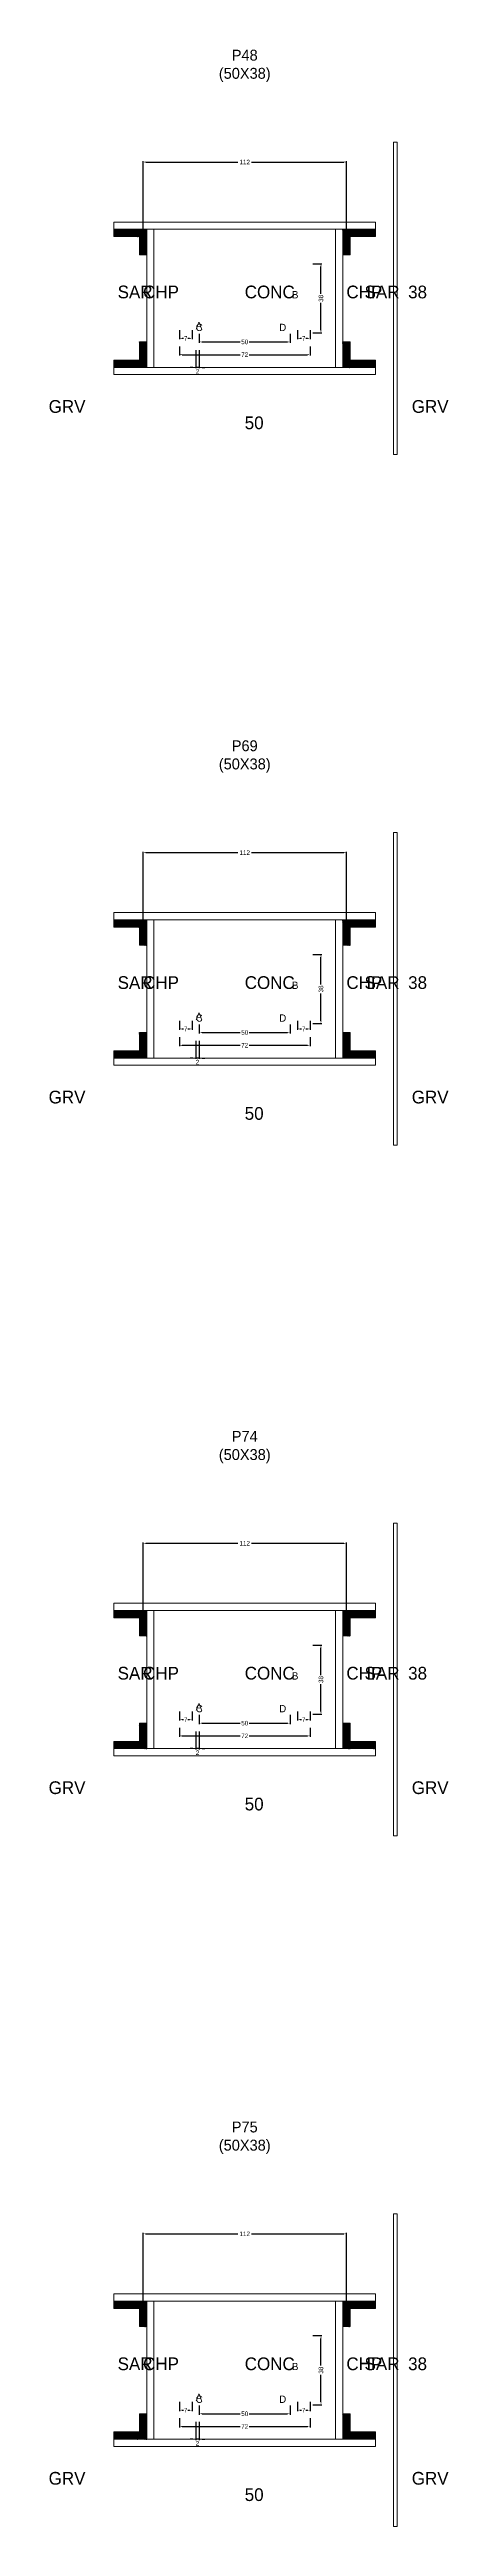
# Model space of a CAD drawing. Header units: centimetres. Extents: x -10500 to 4299, y -12546 to 295.
# Drawn here: x -108 to 112, y -10586 to -9223 of the extents above; entities that cross this region are included whole.
import ezdxf

# ---------------------------------------------------------------- set-up
doc = ezdxf.new("R2010")
doc.units = ezdxf.units.CM
for name, color, linetype in [('COTA', 241, 'Continuous'), ('Hachura', 251, 'Continuous'), ('NOMENCLATURA', 7, 'Continuous'), ('SARRAFO', 251, 'Continuous'), ('Texto Seção', 7, 'Continuous')]:
    doc.layers.add(name, color=color, linetype=linetype)
doc.dimstyles.new('cotax2', dxfattribs={"dimtxt": 2.5, "dimasz": 1.5, "dimexe": 0.5, "dimexo": 0.5, "dimgap": 0.5, "dimtad": 1, "dimcen": 2.5, "dimazin": 3, "dimtfac": 1, "dimtmove": 0, "dimatfit": 3})

msp = doc.modelspace()

# ---------------------------------------------------------------- texts
at = {"layer": 'NOMENCLATURA'}
for s, p in [('B', (26, -9360)), ('A', (-27, -9377)), ('C', (-27, -9378)), ('D', (19, -9378)), ('B', (26, -9740)), ('A', (-27, -9757)), ('C', (-27, -9758)), ('D', (19, -9758)), ('B', (26, -10120)), ('A', (-27, -10137)), ('C', (-27, -10138)), ('D', (19, -10138)), ('B', (26, -10500)), ('A', (-27, -10517)), ('C', (-27, -10518)), ('D', (19, -10518))]:
    msp.add_text(s, height=4, dxfattribs=at).set_placement(p)
at = {"layer": 'NOMENCLATURA', "char_height": 6, "attachment_point": 8}
for s, insert in [('P48\\P(50X38)', (0, -9241)), ('P69\\P(50X38)', (0, -9621)), ('P74\\P(50X38)', (0, -10001)), ('P75\\P(50X38)', (0, -10381))]:
    msp.add_mtext(s, dxfattribs=dict(at, insert=insert))
at = {"layer": 'Texto Seção'}
for s, p in [('SAR', (-70, -9360)), ('CHP', (-56, -9360)), ('CONC', (0, -9360)), ('CHP', (56, -9360)), ('SAR', (66, -9360)), ('38', (90, -9360)), ('GRV', (-108, -9423)), ('GRV', (92, -9423)), ('50', (0, -9432)), ('SAR', (-70, -9740)), ('CHP', (-56, -9740)), ('CONC', (0, -9740)), ('CHP', (56, -9740)), ('SAR', (66, -9740)), ('38', (90, -9740)), ('GRV', (-108, -9803)), ('GRV', (92, -9803)), ('50', (0, -9812)), ('SAR', (-70, -10120)), ('CHP', (-56, -10120)), ('CONC', (0, -10120)), ('CHP', (56, -10120)), ('SAR', (66, -10120)), ('38', (90, -10120)), ('GRV', (-108, -10183)), ('GRV', (92, -10183)), ('50', (0, -10192)), ('SAR', (-70, -10500)), ('CHP', (-56, -10500)), ('CONC', (0, -10500)), ('CHP', (56, -10500)), ('SAR', (66, -10500)), ('38', (90, -10500)), ('GRV', (-108, -10563)), ('GRV', (92, -10563)), ('50', (0, -10572))]:
    msp.add_text(s, height=7, dxfattribs=at).set_placement(p)

# ---------------------------------------------------------------- blocks, each defined once
blk = doc.blocks.new('_CLOSEDFILLED')
at = {"color": 0, "linetype": 'BYBLOCK'}
blk.add_solid([(-1, 0.16), (0, 0), (-1, -0.16)], dxfattribs=at)
blk = doc.blocks.new('*D934')
for p, q in [((-36, -10526.5), (-36, -10531.5)), ((-34.5, -10531), (-2.5, -10531)), ((2.5, -10531), (34.5, -10531)), ((36, -10526.5), (36, -10531.5))]:
    blk.add_line(p, q)
at = {"layer": 'Defpoints'}
for p in [(-36, -10526), (-36, -10531), (36, -10526)]:
    blk.add_point(p, dxfattribs=at)
at = {"layer": 'COTA', "xscale": 1.5, "yscale": 1.5, "rotation": 180}
blk.add_blockref('_CLOSEDFILLED', (-36, -10531), dxfattribs=at)
at = {"layer": 'COTA', "xscale": 1.5, "yscale": 1.5}
blk.add_blockref('_CLOSEDFILLED', (36, -10531), dxfattribs=at)
at = {"layer": 'COTA', "insert": (0, -10531), "char_height": 2.5, "attachment_point": 5}
blk.add_mtext('72', dxfattribs=at)
blk = doc.blocks.new('*D935')
for p, q in [((-25, -10519.5), (-25, -10524.5)), ((25, -10519.5), (25, -10524.5)), ((-23.5, -10524), (-2.5, -10524)), ((2.5, -10524), (23.5, -10524))]:
    blk.add_line(p, q)
at = {"layer": 'Defpoints'}
for p in [(-25, -10519), (25, -10519), (-25, -10524)]:
    blk.add_point(p, dxfattribs=at)
at = {"layer": 'COTA', "xscale": 1.5, "yscale": 1.5, "rotation": 180}
blk.add_blockref('_CLOSEDFILLED', (-25, -10524), dxfattribs=at)
at = {"layer": 'COTA', "xscale": 1.5, "yscale": 1.5}
blk.add_blockref('_CLOSEDFILLED', (25, -10524), dxfattribs=at)
at = {"layer": 'COTA', "insert": (0, -10524), "char_height": 2.5, "attachment_point": 5}
blk.add_mtext('50', dxfattribs=at)
blk = doc.blocks.new('*D936')
for p, q in [((37.5, -10481), (42.5, -10481)), ((42, -10497.5), (42, -10482.5)), ((42, -10517.5), (42, -10502.5)), ((37.5, -10519), (42.5, -10519))]:
    blk.add_line(p, q)
at = {"layer": 'Defpoints'}
for p in [(37, -10481), (37, -10519), (42, -10519)]:
    blk.add_point(p, dxfattribs=at)
at = {"layer": 'COTA', "xscale": 1.5, "yscale": 1.5}
for p, rotation in [((42, -10481), 90), ((42, -10519), 270)]:
    blk.add_blockref('_CLOSEDFILLED', p, dxfattribs=dict(at, rotation=rotation))
at = {"layer": 'COTA', "insert": (42, -10500), "char_height": 2.5, "attachment_point": 5, "rotation": 90}
blk.add_mtext('38', dxfattribs=at)
blk = doc.blocks.new('*D937')
for p, q in [((-36, -10517.5), (-36, -10522.5)), ((-29, -10517.5), (-29, -10522.5)), ((-34.5, -10522), (-33.75, -10522)), ((-31.25, -10522), (-30.5, -10522))]:
    blk.add_line(p, q)
at = {"layer": 'Defpoints'}
for p in [(-36, -10517), (-29, -10517), (-36, -10522)]:
    blk.add_point(p, dxfattribs=at)
at = {"layer": 'COTA', "xscale": 1.5, "yscale": 1.5, "rotation": 180}
blk.add_blockref('_CLOSEDFILLED', (-36, -10522), dxfattribs=at)
at = {"layer": 'COTA', "xscale": 1.5, "yscale": 1.5}
blk.add_blockref('_CLOSEDFILLED', (-29, -10522), dxfattribs=at)
at = {"layer": 'COTA', "insert": (-32.5, -10522), "char_height": 2.5, "attachment_point": 5}
blk.add_mtext('7', dxfattribs=at)
blk = doc.blocks.new('*D938')
for p, q in [((29, -10517.5), (29, -10522.5)), ((36, -10517.5), (36, -10522.5)), ((30.5, -10522), (31.25, -10522)), ((33.75, -10522), (34.5, -10522))]:
    blk.add_line(p, q)
at = {"layer": 'Defpoints'}
for p in [(29, -10517), (36, -10517), (29, -10522)]:
    blk.add_point(p, dxfattribs=at)
at = {"layer": 'COTA', "xscale": 1.5, "yscale": 1.5, "rotation": 180}
blk.add_blockref('_CLOSEDFILLED', (29, -10522), dxfattribs=at)
at = {"layer": 'COTA', "xscale": 1.5, "yscale": 1.5}
blk.add_blockref('_CLOSEDFILLED', (36, -10522), dxfattribs=at)
at = {"layer": 'COTA', "insert": (32.5, -10522), "char_height": 2.5, "attachment_point": 5}
blk.add_mtext('7', dxfattribs=at)
blk = doc.blocks.new('*D939')
for p, q in [((-56, -10464.5), (-56, -10424.5)), ((-54.5, -10425), (-3.75, -10425)), ((3.75, -10425), (54.5, -10425)), ((56, -10464.5), (56, -10424.5))]:
    blk.add_line(p, q)
at = {"layer": 'Defpoints'}
for p in [(-56, -10425), (-56, -10465), (56, -10465)]:
    blk.add_point(p, dxfattribs=at)
at = {"layer": 'COTA', "xscale": 1.5, "yscale": 1.5, "rotation": 180}
blk.add_blockref('_CLOSEDFILLED', (-56, -10425), dxfattribs=at)
at = {"layer": 'COTA', "xscale": 1.5, "yscale": 1.5}
blk.add_blockref('_CLOSEDFILLED', (56, -10425), dxfattribs=at)
at = {"layer": 'COTA', "insert": (0, -10425), "char_height": 2.5, "attachment_point": 5}
blk.add_mtext('112', dxfattribs=at)
blk = doc.blocks.new('*D900')
for p, q in [((-36, -10146.5), (-36, -10151.5)), ((-34.5, -10151), (-2.5, -10151)), ((2.5, -10151), (34.5, -10151)), ((36, -10146.5), (36, -10151.5))]:
    blk.add_line(p, q)
at = {"layer": 'Defpoints'}
for p in [(-36, -10146), (-36, -10151), (36, -10146)]:
    blk.add_point(p, dxfattribs=at)
at = {"layer": 'COTA', "xscale": 1.5, "yscale": 1.5, "rotation": 180}
blk.add_blockref('_CLOSEDFILLED', (-36, -10151), dxfattribs=at)
at = {"layer": 'COTA', "xscale": 1.5, "yscale": 1.5}
blk.add_blockref('_CLOSEDFILLED', (36, -10151), dxfattribs=at)
at = {"layer": 'COTA', "insert": (0, -10151), "char_height": 2.5, "attachment_point": 5}
blk.add_mtext('72', dxfattribs=at)
blk = doc.blocks.new('*D901')
for p, q in [((-25, -10139.5), (-25, -10144.5)), ((25, -10139.5), (25, -10144.5)), ((-23.5, -10144), (-2.5, -10144)), ((2.5, -10144), (23.5, -10144))]:
    blk.add_line(p, q)
at = {"layer": 'Defpoints'}
for p in [(-25, -10139), (25, -10139), (-25, -10144)]:
    blk.add_point(p, dxfattribs=at)
at = {"layer": 'COTA', "xscale": 1.5, "yscale": 1.5, "rotation": 180}
blk.add_blockref('_CLOSEDFILLED', (-25, -10144), dxfattribs=at)
at = {"layer": 'COTA', "xscale": 1.5, "yscale": 1.5}
blk.add_blockref('_CLOSEDFILLED', (25, -10144), dxfattribs=at)
at = {"layer": 'COTA', "insert": (0, -10144), "char_height": 2.5, "attachment_point": 5}
blk.add_mtext('50', dxfattribs=at)
blk = doc.blocks.new('*D902')
for p, q in [((37.5, -10101), (42.5, -10101)), ((42, -10117.5), (42, -10102.5)), ((42, -10137.5), (42, -10122.5)), ((37.5, -10139), (42.5, -10139))]:
    blk.add_line(p, q)
at = {"layer": 'Defpoints'}
for p in [(37, -10101), (37, -10139), (42, -10139)]:
    blk.add_point(p, dxfattribs=at)
at = {"layer": 'COTA', "xscale": 1.5, "yscale": 1.5}
for p, rotation in [((42, -10101), 90), ((42, -10139), 270)]:
    blk.add_blockref('_CLOSEDFILLED', p, dxfattribs=dict(at, rotation=rotation))
at = {"layer": 'COTA', "insert": (42, -10120), "char_height": 2.5, "attachment_point": 5, "rotation": 90}
blk.add_mtext('38', dxfattribs=at)
blk = doc.blocks.new('*D903')
for p, q in [((-36, -10137.5), (-36, -10142.5)), ((-29, -10137.5), (-29, -10142.5)), ((-34.5, -10142), (-33.75, -10142)), ((-31.25, -10142), (-30.5, -10142))]:
    blk.add_line(p, q)
at = {"layer": 'Defpoints'}
for p in [(-36, -10137), (-29, -10137), (-36, -10142)]:
    blk.add_point(p, dxfattribs=at)
at = {"layer": 'COTA', "xscale": 1.5, "yscale": 1.5, "rotation": 180}
blk.add_blockref('_CLOSEDFILLED', (-36, -10142), dxfattribs=at)
at = {"layer": 'COTA', "xscale": 1.5, "yscale": 1.5}
blk.add_blockref('_CLOSEDFILLED', (-29, -10142), dxfattribs=at)
at = {"layer": 'COTA', "insert": (-32.5, -10142), "char_height": 2.5, "attachment_point": 5}
blk.add_mtext('7', dxfattribs=at)
blk = doc.blocks.new('*D904')
for p, q in [((29, -10137.5), (29, -10142.5)), ((36, -10137.5), (36, -10142.5)), ((30.5, -10142), (31.25, -10142)), ((33.75, -10142), (34.5, -10142))]:
    blk.add_line(p, q)
at = {"layer": 'Defpoints'}
for p in [(29, -10137), (36, -10137), (29, -10142)]:
    blk.add_point(p, dxfattribs=at)
at = {"layer": 'COTA', "xscale": 1.5, "yscale": 1.5, "rotation": 180}
blk.add_blockref('_CLOSEDFILLED', (29, -10142), dxfattribs=at)
at = {"layer": 'COTA', "xscale": 1.5, "yscale": 1.5}
blk.add_blockref('_CLOSEDFILLED', (36, -10142), dxfattribs=at)
at = {"layer": 'COTA', "insert": (32.5, -10142), "char_height": 2.5, "attachment_point": 5}
blk.add_mtext('7', dxfattribs=at)
blk = doc.blocks.new('*D905')
for p, q in [((-56, -10084.5), (-56, -10044.5)), ((56, -10084.5), (56, -10044.5)), ((-54.5, -10045), (-3.75, -10045)), ((3.75, -10045), (54.5, -10045))]:
    blk.add_line(p, q)
at = {"layer": 'Defpoints'}
for p in [(-56, -10045), (-56, -10085), (56, -10085)]:
    blk.add_point(p, dxfattribs=at)
at = {"layer": 'COTA', "xscale": 1.5, "yscale": 1.5, "rotation": 180}
blk.add_blockref('_CLOSEDFILLED', (-56, -10045), dxfattribs=at)
at = {"layer": 'COTA', "xscale": 1.5, "yscale": 1.5}
blk.add_blockref('_CLOSEDFILLED', (56, -10045), dxfattribs=at)
at = {"layer": 'COTA', "insert": (0, -10045), "char_height": 2.5, "attachment_point": 5}
blk.add_mtext('112', dxfattribs=at)
blk = doc.blocks.new('*D866')
for p, q in [((-36, -9766.5), (-36, -9771.5)), ((-34.5, -9771), (-2.5, -9771)), ((2.5, -9771), (34.5, -9771)), ((36, -9766.5), (36, -9771.5))]:
    blk.add_line(p, q)
at = {"layer": 'Defpoints'}
for p in [(-36, -9766), (-36, -9771), (36, -9766)]:
    blk.add_point(p, dxfattribs=at)
at = {"layer": 'COTA', "xscale": 1.5, "yscale": 1.5, "rotation": 180}
blk.add_blockref('_CLOSEDFILLED', (-36, -9771), dxfattribs=at)
at = {"layer": 'COTA', "xscale": 1.5, "yscale": 1.5}
blk.add_blockref('_CLOSEDFILLED', (36, -9771), dxfattribs=at)
at = {"layer": 'COTA', "insert": (0, -9771), "char_height": 2.5, "attachment_point": 5}
blk.add_mtext('72', dxfattribs=at)
blk = doc.blocks.new('*D867')
for p, q in [((-25, -9759.5), (-25, -9764.5)), ((-23.5, -9764), (-2.5, -9764)), ((2.5, -9764), (23.5, -9764)), ((25, -9759.5), (25, -9764.5))]:
    blk.add_line(p, q)
at = {"layer": 'Defpoints'}
for p in [(-25, -9759), (-25, -9764), (25, -9759)]:
    blk.add_point(p, dxfattribs=at)
at = {"layer": 'COTA', "xscale": 1.5, "yscale": 1.5, "rotation": 180}
blk.add_blockref('_CLOSEDFILLED', (-25, -9764), dxfattribs=at)
at = {"layer": 'COTA', "xscale": 1.5, "yscale": 1.5}
blk.add_blockref('_CLOSEDFILLED', (25, -9764), dxfattribs=at)
at = {"layer": 'COTA', "insert": (0, -9764), "char_height": 2.5, "attachment_point": 5}
blk.add_mtext('50', dxfattribs=at)
blk = doc.blocks.new('*D868')
for p, q in [((37.5, -9721), (42.5, -9721)), ((42, -9737.5), (42, -9722.5)), ((42, -9757.5), (42, -9742.5)), ((37.5, -9759), (42.5, -9759))]:
    blk.add_line(p, q)
at = {"layer": 'Defpoints'}
for p in [(37, -9721), (37, -9759), (42, -9759)]:
    blk.add_point(p, dxfattribs=at)
at = {"layer": 'COTA', "xscale": 1.5, "yscale": 1.5}
for p, rotation in [((42, -9721), 90), ((42, -9759), 270)]:
    blk.add_blockref('_CLOSEDFILLED', p, dxfattribs=dict(at, rotation=rotation))
at = {"layer": 'COTA', "insert": (42, -9740), "char_height": 2.5, "attachment_point": 5, "rotation": 90}
blk.add_mtext('38', dxfattribs=at)
blk = doc.blocks.new('*D869')
for p, q in [((-36, -9757.5), (-36, -9762.5)), ((-29, -9757.5), (-29, -9762.5)), ((-34.5, -9762), (-33.75, -9762)), ((-31.25, -9762), (-30.5, -9762))]:
    blk.add_line(p, q)
at = {"layer": 'Defpoints'}
for p in [(-36, -9757), (-29, -9757), (-36, -9762)]:
    blk.add_point(p, dxfattribs=at)
at = {"layer": 'COTA', "xscale": 1.5, "yscale": 1.5, "rotation": 180}
blk.add_blockref('_CLOSEDFILLED', (-36, -9762), dxfattribs=at)
at = {"layer": 'COTA', "xscale": 1.5, "yscale": 1.5}
blk.add_blockref('_CLOSEDFILLED', (-29, -9762), dxfattribs=at)
at = {"layer": 'COTA', "insert": (-32.5, -9762), "char_height": 2.5, "attachment_point": 5}
blk.add_mtext('7', dxfattribs=at)
blk = doc.blocks.new('*D870')
for p, q in [((29, -9757.5), (29, -9762.5)), ((36, -9757.5), (36, -9762.5)), ((30.5, -9762), (31.25, -9762)), ((33.75, -9762), (34.5, -9762))]:
    blk.add_line(p, q)
at = {"layer": 'Defpoints'}
for p in [(29, -9757), (36, -9757), (29, -9762)]:
    blk.add_point(p, dxfattribs=at)
at = {"layer": 'COTA', "xscale": 1.5, "yscale": 1.5, "rotation": 180}
blk.add_blockref('_CLOSEDFILLED', (29, -9762), dxfattribs=at)
at = {"layer": 'COTA', "xscale": 1.5, "yscale": 1.5}
blk.add_blockref('_CLOSEDFILLED', (36, -9762), dxfattribs=at)
at = {"layer": 'COTA', "insert": (32.5, -9762), "char_height": 2.5, "attachment_point": 5}
blk.add_mtext('7', dxfattribs=at)
blk = doc.blocks.new('*D871')
for p, q in [((-56, -9704.5), (-56, -9664.5)), ((-54.5, -9665), (-3.75, -9665)), ((3.75, -9665), (54.5, -9665)), ((56, -9704.5), (56, -9664.5))]:
    blk.add_line(p, q)
at = {"layer": 'Defpoints'}
for p in [(-56, -9665), (-56, -9705), (56, -9705)]:
    blk.add_point(p, dxfattribs=at)
at = {"layer": 'COTA', "xscale": 1.5, "yscale": 1.5, "rotation": 180}
blk.add_blockref('_CLOSEDFILLED', (-56, -9665), dxfattribs=at)
at = {"layer": 'COTA', "xscale": 1.5, "yscale": 1.5}
blk.add_blockref('_CLOSEDFILLED', (56, -9665), dxfattribs=at)
at = {"layer": 'COTA', "insert": (0, -9665), "char_height": 2.5, "attachment_point": 5}
blk.add_mtext('112', dxfattribs=at)
blk = doc.blocks.new('*D832')
for p, q in [((-36, -9386.5), (-36, -9391.5)), ((36, -9386.5), (36, -9391.5)), ((-34.5, -9391), (-2.5, -9391)), ((2.5, -9391), (34.5, -9391))]:
    blk.add_line(p, q)
at = {"layer": 'Defpoints'}
for p in [(-36, -9386), (36, -9386), (-36, -9391)]:
    blk.add_point(p, dxfattribs=at)
at = {"layer": 'COTA', "xscale": 1.5, "yscale": 1.5, "rotation": 180}
blk.add_blockref('_CLOSEDFILLED', (-36, -9391), dxfattribs=at)
at = {"layer": 'COTA', "xscale": 1.5, "yscale": 1.5}
blk.add_blockref('_CLOSEDFILLED', (36, -9391), dxfattribs=at)
at = {"layer": 'COTA', "insert": (0, -9391), "char_height": 2.5, "attachment_point": 5}
blk.add_mtext('72', dxfattribs=at)
blk = doc.blocks.new('*D833')
for p, q in [((-25, -9379.5), (-25, -9384.5)), ((-23.5, -9384), (-2.5, -9384)), ((2.5, -9384), (23.5, -9384)), ((25, -9379.5), (25, -9384.5))]:
    blk.add_line(p, q)
at = {"layer": 'Defpoints'}
for p in [(-25, -9379), (-25, -9384), (25, -9379)]:
    blk.add_point(p, dxfattribs=at)
at = {"layer": 'COTA', "xscale": 1.5, "yscale": 1.5, "rotation": 180}
blk.add_blockref('_CLOSEDFILLED', (-25, -9384), dxfattribs=at)
at = {"layer": 'COTA', "xscale": 1.5, "yscale": 1.5}
blk.add_blockref('_CLOSEDFILLED', (25, -9384), dxfattribs=at)
at = {"layer": 'COTA', "insert": (0, -9384), "char_height": 2.5, "attachment_point": 5}
blk.add_mtext('50', dxfattribs=at)
blk = doc.blocks.new('*D834')
for p, q in [((37.5, -9341), (42.5, -9341)), ((42, -9357.5), (42, -9342.5)), ((42, -9377.5), (42, -9362.5)), ((37.5, -9379), (42.5, -9379))]:
    blk.add_line(p, q)
at = {"layer": 'Defpoints'}
for p in [(37, -9341), (37, -9379), (42, -9379)]:
    blk.add_point(p, dxfattribs=at)
at = {"layer": 'COTA', "xscale": 1.5, "yscale": 1.5}
for p, rotation in [((42, -9341), 90), ((42, -9379), 270)]:
    blk.add_blockref('_CLOSEDFILLED', p, dxfattribs=dict(at, rotation=rotation))
at = {"layer": 'COTA', "insert": (42, -9360), "char_height": 2.5, "attachment_point": 5, "rotation": 90}
blk.add_mtext('38', dxfattribs=at)
blk = doc.blocks.new('*D835')
for p, q in [((-36, -9377.5), (-36, -9382.5)), ((-34.5, -9382), (-33.75, -9382)), ((-31.25, -9382), (-30.5, -9382)), ((-29, -9377.5), (-29, -9382.5))]:
    blk.add_line(p, q)
at = {"layer": 'Defpoints'}
for p in [(-36, -9377), (-36, -9382), (-29, -9377)]:
    blk.add_point(p, dxfattribs=at)
at = {"layer": 'COTA', "xscale": 1.5, "yscale": 1.5, "rotation": 180}
blk.add_blockref('_CLOSEDFILLED', (-36, -9382), dxfattribs=at)
at = {"layer": 'COTA', "xscale": 1.5, "yscale": 1.5}
blk.add_blockref('_CLOSEDFILLED', (-29, -9382), dxfattribs=at)
at = {"layer": 'COTA', "insert": (-32.5, -9382), "char_height": 2.5, "attachment_point": 5}
blk.add_mtext('7', dxfattribs=at)
blk = doc.blocks.new('*D836')
for p, q in [((29, -9377.5), (29, -9382.5)), ((30.5, -9382), (31.25, -9382)), ((33.75, -9382), (34.5, -9382)), ((36, -9377.5), (36, -9382.5))]:
    blk.add_line(p, q)
at = {"layer": 'Defpoints'}
for p in [(29, -9377), (29, -9382), (36, -9377)]:
    blk.add_point(p, dxfattribs=at)
at = {"layer": 'COTA', "xscale": 1.5, "yscale": 1.5, "rotation": 180}
blk.add_blockref('_CLOSEDFILLED', (29, -9382), dxfattribs=at)
at = {"layer": 'COTA', "xscale": 1.5, "yscale": 1.5}
blk.add_blockref('_CLOSEDFILLED', (36, -9382), dxfattribs=at)
at = {"layer": 'COTA', "insert": (32.5, -9382), "char_height": 2.5, "attachment_point": 5}
blk.add_mtext('7', dxfattribs=at)
blk = doc.blocks.new('*D837')
for p, q in [((-56, -9324.5), (-56, -9284.5)), ((-54.5, -9285), (-3.75, -9285)), ((3.75, -9285), (54.5, -9285)), ((56, -9324.5), (56, -9284.5))]:
    blk.add_line(p, q)
at = {"layer": 'Defpoints'}
for p in [(-56, -9285), (-56, -9325), (56, -9325)]:
    blk.add_point(p, dxfattribs=at)
at = {"layer": 'COTA', "xscale": 1.5, "yscale": 1.5, "rotation": 180}
blk.add_blockref('_CLOSEDFILLED', (-56, -9285), dxfattribs=at)
at = {"layer": 'COTA', "xscale": 1.5, "yscale": 1.5}
blk.add_blockref('_CLOSEDFILLED', (56, -9285), dxfattribs=at)
at = {"layer": 'COTA', "insert": (0, -9285), "char_height": 2.5, "attachment_point": 5}
blk.add_mtext('112', dxfattribs=at)

# ---------------------------------------------------------------- dimensions: what is measured, and where the dimension line sits
at = {"layer": 'COTA'}
for base, p1, p2, picture, middle in [((-56, -9285), (-56, -9325), (56, -9325), '*D837', (0, -9285)), ((-36, -9382), (-36, -9377), (-29, -9377), '*D835', (-32.5, -9382)), ((-36, -9391), (-36, -9386), (36, -9386), '*D832', (0, -9391)), ((-25, -9384), (-25, -9379), (25, -9379), '*D833', (0, -9384)), ((29, -9382), (29, -9377), (36, -9377), '*D836', (32.5, -9382)), ((-56, -9665), (-56, -9705), (56, -9705), '*D871', (0, -9665)), ((-36, -9762), (-36, -9757), (-29, -9757), '*D869', (-32.5, -9762)), ((29, -9762), (29, -9757), (36, -9757), '*D870', (32.5, -9762)), ((-36, -9771), (-36, -9766), (36, -9766), '*D866', (0, -9771)), ((-25, -9764), (-25, -9759), (25, -9759), '*D867', (0, -9764)), ((-56, -10045), (-56, -10085), (56, -10085), '*D905', (0, -10045)), ((-36, -10142), (-36, -10137), (-29, -10137), '*D903', (-32.5, -10142)), ((-25, -10144), (-25, -10139), (25, -10139), '*D901', (0, -10144)), ((29, -10142), (29, -10137), (36, -10137), '*D904', (32.5, -10142)), ((-36, -10151), (-36, -10146), (36, -10146), '*D900', (0, -10151)), ((-56, -10425), (-56, -10465), (56, -10465), '*D939', (0, -10425)), ((-36, -10522), (-36, -10517), (-29, -10517), '*D937', (-32.5, -10522)), ((-25, -10524), (-25, -10519), (25, -10519), '*D935', (0, -10524)), ((29, -10522), (29, -10517), (36, -10517), '*D938', (32.5, -10522)), ((-36, -10531), (-36, -10526), (36, -10526), '*D934', (0, -10531))]:
    dim = msp.add_linear_dim(base=base, p1=p1, p2=p2, dimstyle='cotax2', dxfattribs=at)
    dim.commit()
    dim.dimension.update_dxf_attribs({"geometry": picture, "text_midpoint": middle})
for base, p1, p2, picture, middle in [((42, -9379), (37, -9379), (37, -9341), '*D834', (42, -9360)), ((42, -9759), (37, -9759), (37, -9721), '*D868', (42, -9740)), ((42, -10139), (37, -10139), (37, -10101), '*D902', (42, -10120)), ((42, -10519), (37, -10519), (37, -10481), '*D936', (42, -10500))]:
    dim = msp.add_linear_dim(base=base, p1=p1, p2=p2, angle=90, dimstyle='cotax2', dxfattribs=at)
    dim.commit()
    dim.dimension.update_dxf_attribs({"geometry": picture, "text_midpoint": middle})
for base, p1, p2 in [((-25, -9398), (-25, -9388), (-27, -9388)), ((-25, -9778), (-25, -9768), (-27, -9768)), ((-25, -10158), (-25, -10148), (-27, -10148)), ((-25, -10538), (-25, -10528), (-27, -10528))]:
    msp.add_linear_dim(base=base, p1=p1, p2=p2, dimstyle='cotax2', dxfattribs=at).render()

# ---------------------------------------------------------------- hatches: boundary and pattern name
at = {"layer": 'SARRAFO'}
h = msp.add_hatch(dxfattribs=at)
h.set_pattern_fill('SOLID', scale=2)
h.paths.add_polyline_path([(-72, -9326), (-58, -9326), (-58, -9322), (-72, -9322)])
h = msp.add_hatch(dxfattribs=at)
h.set_pattern_fill('SOLID', scale=2)
h.paths.add_polyline_path([(-58, -9336), (-54, -9336), (-54, -9322), (-58, -9322)])
h = msp.add_hatch(dxfattribs=at)
h.set_pattern_fill('SOLID', scale=2)
h.paths.add_polyline_path([(54, -9336), (58, -9336), (58, -9322), (54, -9322)])
h = msp.add_hatch(dxfattribs=at)
h.set_pattern_fill('SOLID', scale=2)
h.paths.add_polyline_path([(58, -9326), (72, -9326), (72, -9322), (58, -9322)])
h = msp.add_hatch(dxfattribs=at)
h.set_pattern_fill('SOLID', scale=2)
h.paths.add_polyline_path([(-58, -9398), (-54, -9398), (-54, -9384), (-58, -9384)])
h = msp.add_hatch(dxfattribs=at)
h.set_pattern_fill('SOLID', scale=2)
h.paths.add_polyline_path([(54, -9398), (58, -9398), (58, -9384), (54, -9384)])
h = msp.add_hatch(dxfattribs=at)
h.set_pattern_fill('SOLID', scale=2)
h.paths.add_polyline_path([(-72, -9398), (-58, -9398), (-58, -9394), (-72, -9394)])
h = msp.add_hatch(dxfattribs=at)
h.set_pattern_fill('SOLID', scale=2)
h.paths.add_polyline_path([(58, -9398), (72, -9398), (72, -9394), (58, -9394)])
h = msp.add_hatch(dxfattribs=at)
h.set_pattern_fill('SOLID', scale=2)
h.paths.add_polyline_path([(-72, -9706), (-58, -9706), (-58, -9702), (-72, -9702)])
h = msp.add_hatch(dxfattribs=at)
h.set_pattern_fill('SOLID', scale=2)
h.paths.add_polyline_path([(-58, -9716), (-54, -9716), (-54, -9702), (-58, -9702)])
h = msp.add_hatch(dxfattribs=at)
h.set_pattern_fill('SOLID', scale=2)
h.paths.add_polyline_path([(54, -9716), (58, -9716), (58, -9702), (54, -9702)])
h = msp.add_hatch(dxfattribs=at)
h.set_pattern_fill('SOLID', scale=2)
h.paths.add_polyline_path([(58, -9706), (72, -9706), (72, -9702), (58, -9702)])
h = msp.add_hatch(dxfattribs=at)
h.set_pattern_fill('SOLID', scale=2)
h.paths.add_polyline_path([(-58, -9778), (-54, -9778), (-54, -9764), (-58, -9764)])
h = msp.add_hatch(dxfattribs=at)
h.set_pattern_fill('SOLID', scale=2)
h.paths.add_polyline_path([(54, -9778), (58, -9778), (58, -9764), (54, -9764)])
h = msp.add_hatch(dxfattribs=at)
h.set_pattern_fill('SOLID', scale=2)
h.paths.add_polyline_path([(-72, -9778), (-58, -9778), (-58, -9774), (-72, -9774)])
h = msp.add_hatch(dxfattribs=at)
h.set_pattern_fill('SOLID', scale=2)
h.paths.add_polyline_path([(58, -9778), (72, -9778), (72, -9774), (58, -9774)])
h = msp.add_hatch(dxfattribs=at)
h.set_pattern_fill('SOLID', scale=2)
h.paths.add_polyline_path([(-72, -10086), (-58, -10086), (-58, -10082), (-72, -10082)])
h = msp.add_hatch(dxfattribs=at)
h.set_pattern_fill('SOLID', scale=2)
h.paths.add_polyline_path([(-58, -10096), (-54, -10096), (-54, -10082), (-58, -10082)])
h = msp.add_hatch(dxfattribs=at)
h.set_pattern_fill('SOLID', scale=2)
h.paths.add_polyline_path([(54, -10096), (58, -10096), (58, -10082), (54, -10082)])
h = msp.add_hatch(dxfattribs=at)
h.set_pattern_fill('SOLID', scale=2)
h.paths.add_polyline_path([(58, -10086), (72, -10086), (72, -10082), (58, -10082)])
h = msp.add_hatch(dxfattribs=at)
h.set_pattern_fill('SOLID', scale=2)
h.paths.add_polyline_path([(-58, -10158), (-54, -10158), (-54, -10144), (-58, -10144)])
h = msp.add_hatch(dxfattribs=at)
h.set_pattern_fill('SOLID', scale=2)
h.paths.add_polyline_path([(54, -10158), (58, -10158), (58, -10144), (54, -10144)])
h = msp.add_hatch(dxfattribs=at)
h.set_pattern_fill('SOLID', scale=2)
h.paths.add_polyline_path([(-72, -10158), (-58, -10158), (-58, -10154), (-72, -10154)])
h = msp.add_hatch(dxfattribs=at)
h.set_pattern_fill('SOLID', scale=2)
h.paths.add_polyline_path([(58, -10158), (72, -10158), (72, -10154), (58, -10154)])
h = msp.add_hatch(dxfattribs=at)
h.set_pattern_fill('SOLID', scale=2)
h.paths.add_polyline_path([(-72, -10466), (-58, -10466), (-58, -10462), (-72, -10462)])
h = msp.add_hatch(dxfattribs=at)
h.set_pattern_fill('SOLID', scale=2)
h.paths.add_polyline_path([(-58, -10476), (-54, -10476), (-54, -10462), (-58, -10462)])
h = msp.add_hatch(dxfattribs=at)
h.set_pattern_fill('SOLID', scale=2)
h.paths.add_polyline_path([(54, -10476), (58, -10476), (58, -10462), (54, -10462)])
h = msp.add_hatch(dxfattribs=at)
h.set_pattern_fill('SOLID', scale=2)
h.paths.add_polyline_path([(58, -10466), (72, -10466), (72, -10462), (58, -10462)])
h = msp.add_hatch(dxfattribs=at)
h.set_pattern_fill('SOLID', scale=2)
h.paths.add_polyline_path([(-72, -10538), (-58, -10538), (-58, -10534), (-72, -10534)])
h = msp.add_hatch(dxfattribs=at)
h.set_pattern_fill('SOLID', scale=2)
h.paths.add_polyline_path([(-58, -10538), (-54, -10538), (-54, -10524), (-58, -10524)])
h = msp.add_hatch(dxfattribs=at)
h.set_pattern_fill('SOLID', scale=2)
h.paths.add_polyline_path([(54, -10538), (58, -10538), (58, -10524), (54, -10524)])
h = msp.add_hatch(dxfattribs=at)
h.set_pattern_fill('SOLID', scale=2)
h.paths.add_polyline_path([(58, -10538), (72, -10538), (72, -10534), (58, -10534)])

# ---------------------------------------------------------------- linework, layer by layer
at = {"layer": 'Hachura', "lineweight": 13}
for points in [[(82, -9446), (84, -9446), (84, -9274), (82, -9274)], [(82, -9826), (84, -9826), (84, -9654), (82, -9654)], [(82, -10206), (84, -10206), (84, -10034), (82, -10034)], [(82, -10586), (84, -10586), (84, -10414), (82, -10414)]]:
    msp.add_lwpolyline(points, close=True, dxfattribs=at)
at = {"layer": 'Hachura', "lineweight": 18}
for points in [[(-72, -9322), (72, -9322), (72, -9318), (-72, -9318)], [(-54, -9398), (-50, -9398), (-50, -9322), (-54, -9322)], [(50, -9398), (54, -9398), (54, -9322), (50, -9322)], [(-72, -9402), (72, -9402), (72, -9398), (-72, -9398)], [(-72, -9702), (72, -9702), (72, -9698), (-72, -9698)], [(-54, -9778), (-50, -9778), (-50, -9702), (-54, -9702)], [(50, -9778), (54, -9778), (54, -9702), (50, -9702)], [(-72, -9782), (72, -9782), (72, -9778), (-72, -9778)], [(-72, -10082), (72, -10082), (72, -10078), (-72, -10078)], [(-54, -10158), (-50, -10158), (-50, -10082), (-54, -10082)], [(50, -10158), (54, -10158), (54, -10082), (50, -10082)], [(-72, -10162), (72, -10162), (72, -10158), (-72, -10158)], [(-72, -10462), (72, -10462), (72, -10458), (-72, -10458)], [(-54, -10538), (-50, -10538), (-50, -10462), (-54, -10462)], [(50, -10538), (54, -10538), (54, -10462), (50, -10462)], [(-72, -10542), (72, -10542), (72, -10538), (-72, -10538)]]:
    msp.add_lwpolyline(points, close=True, dxfattribs=at)
at = {"layer": 'SARRAFO', "lineweight": 13}
for points in [[(-72, -9326), (-58, -9326), (-58, -9322), (-72, -9322)], [(-58, -9336), (-54, -9336), (-54, -9322), (-58, -9322)], [(54, -9336), (58, -9336), (58, -9322), (54, -9322)], [(58, -9326), (72, -9326), (72, -9322), (58, -9322)], [(-58, -9398), (-54, -9398), (-54, -9384), (-58, -9384)], [(54, -9398), (58, -9398), (58, -9384), (54, -9384)], [(-72, -9398), (-58, -9398), (-58, -9394), (-72, -9394)], [(58, -9398), (72, -9398), (72, -9394), (58, -9394)], [(-72, -9706), (-58, -9706), (-58, -9702), (-72, -9702)], [(-58, -9716), (-54, -9716), (-54, -9702), (-58, -9702)], [(54, -9716), (58, -9716), (58, -9702), (54, -9702)], [(58, -9706), (72, -9706), (72, -9702), (58, -9702)], [(-58, -9778), (-54, -9778), (-54, -9764), (-58, -9764)], [(54, -9778), (58, -9778), (58, -9764), (54, -9764)], [(-72, -9778), (-58, -9778), (-58, -9774), (-72, -9774)], [(58, -9778), (72, -9778), (72, -9774), (58, -9774)], [(-72, -10086), (-58, -10086), (-58, -10082), (-72, -10082)], [(-58, -10096), (-54, -10096), (-54, -10082), (-58, -10082)], [(54, -10096), (58, -10096), (58, -10082), (54, -10082)], [(58, -10086), (72, -10086), (72, -10082), (58, -10082)], [(-58, -10158), (-54, -10158), (-54, -10144), (-58, -10144)], [(54, -10158), (58, -10158), (58, -10144), (54, -10144)], [(-72, -10158), (-58, -10158), (-58, -10154), (-72, -10154)], [(58, -10158), (72, -10158), (72, -10154), (58, -10154)], [(-72, -10466), (-58, -10466), (-58, -10462), (-72, -10462)], [(-58, -10476), (-54, -10476), (-54, -10462), (-58, -10462)], [(54, -10476), (58, -10476), (58, -10462), (54, -10462)], [(58, -10466), (72, -10466), (72, -10462), (58, -10462)], [(-72, -10538), (-58, -10538), (-58, -10534), (-72, -10534)], [(-58, -10538), (-54, -10538), (-54, -10524), (-58, -10524)], [(54, -10538), (58, -10538), (58, -10524), (54, -10524)], [(58, -10538), (72, -10538), (72, -10534), (58, -10534)]]:
    msp.add_lwpolyline(points, close=True, dxfattribs=at)

msp.set_redraw_order([(e.dxf.handle, doc.entitydb.next_handle()) for e in msp.query("TEXT MTEXT ATTDEF DIMENSION ARC_DIMENSION")])  # texts and dimensions are drawn at this point

doc.saveas('drawing.dxf')
